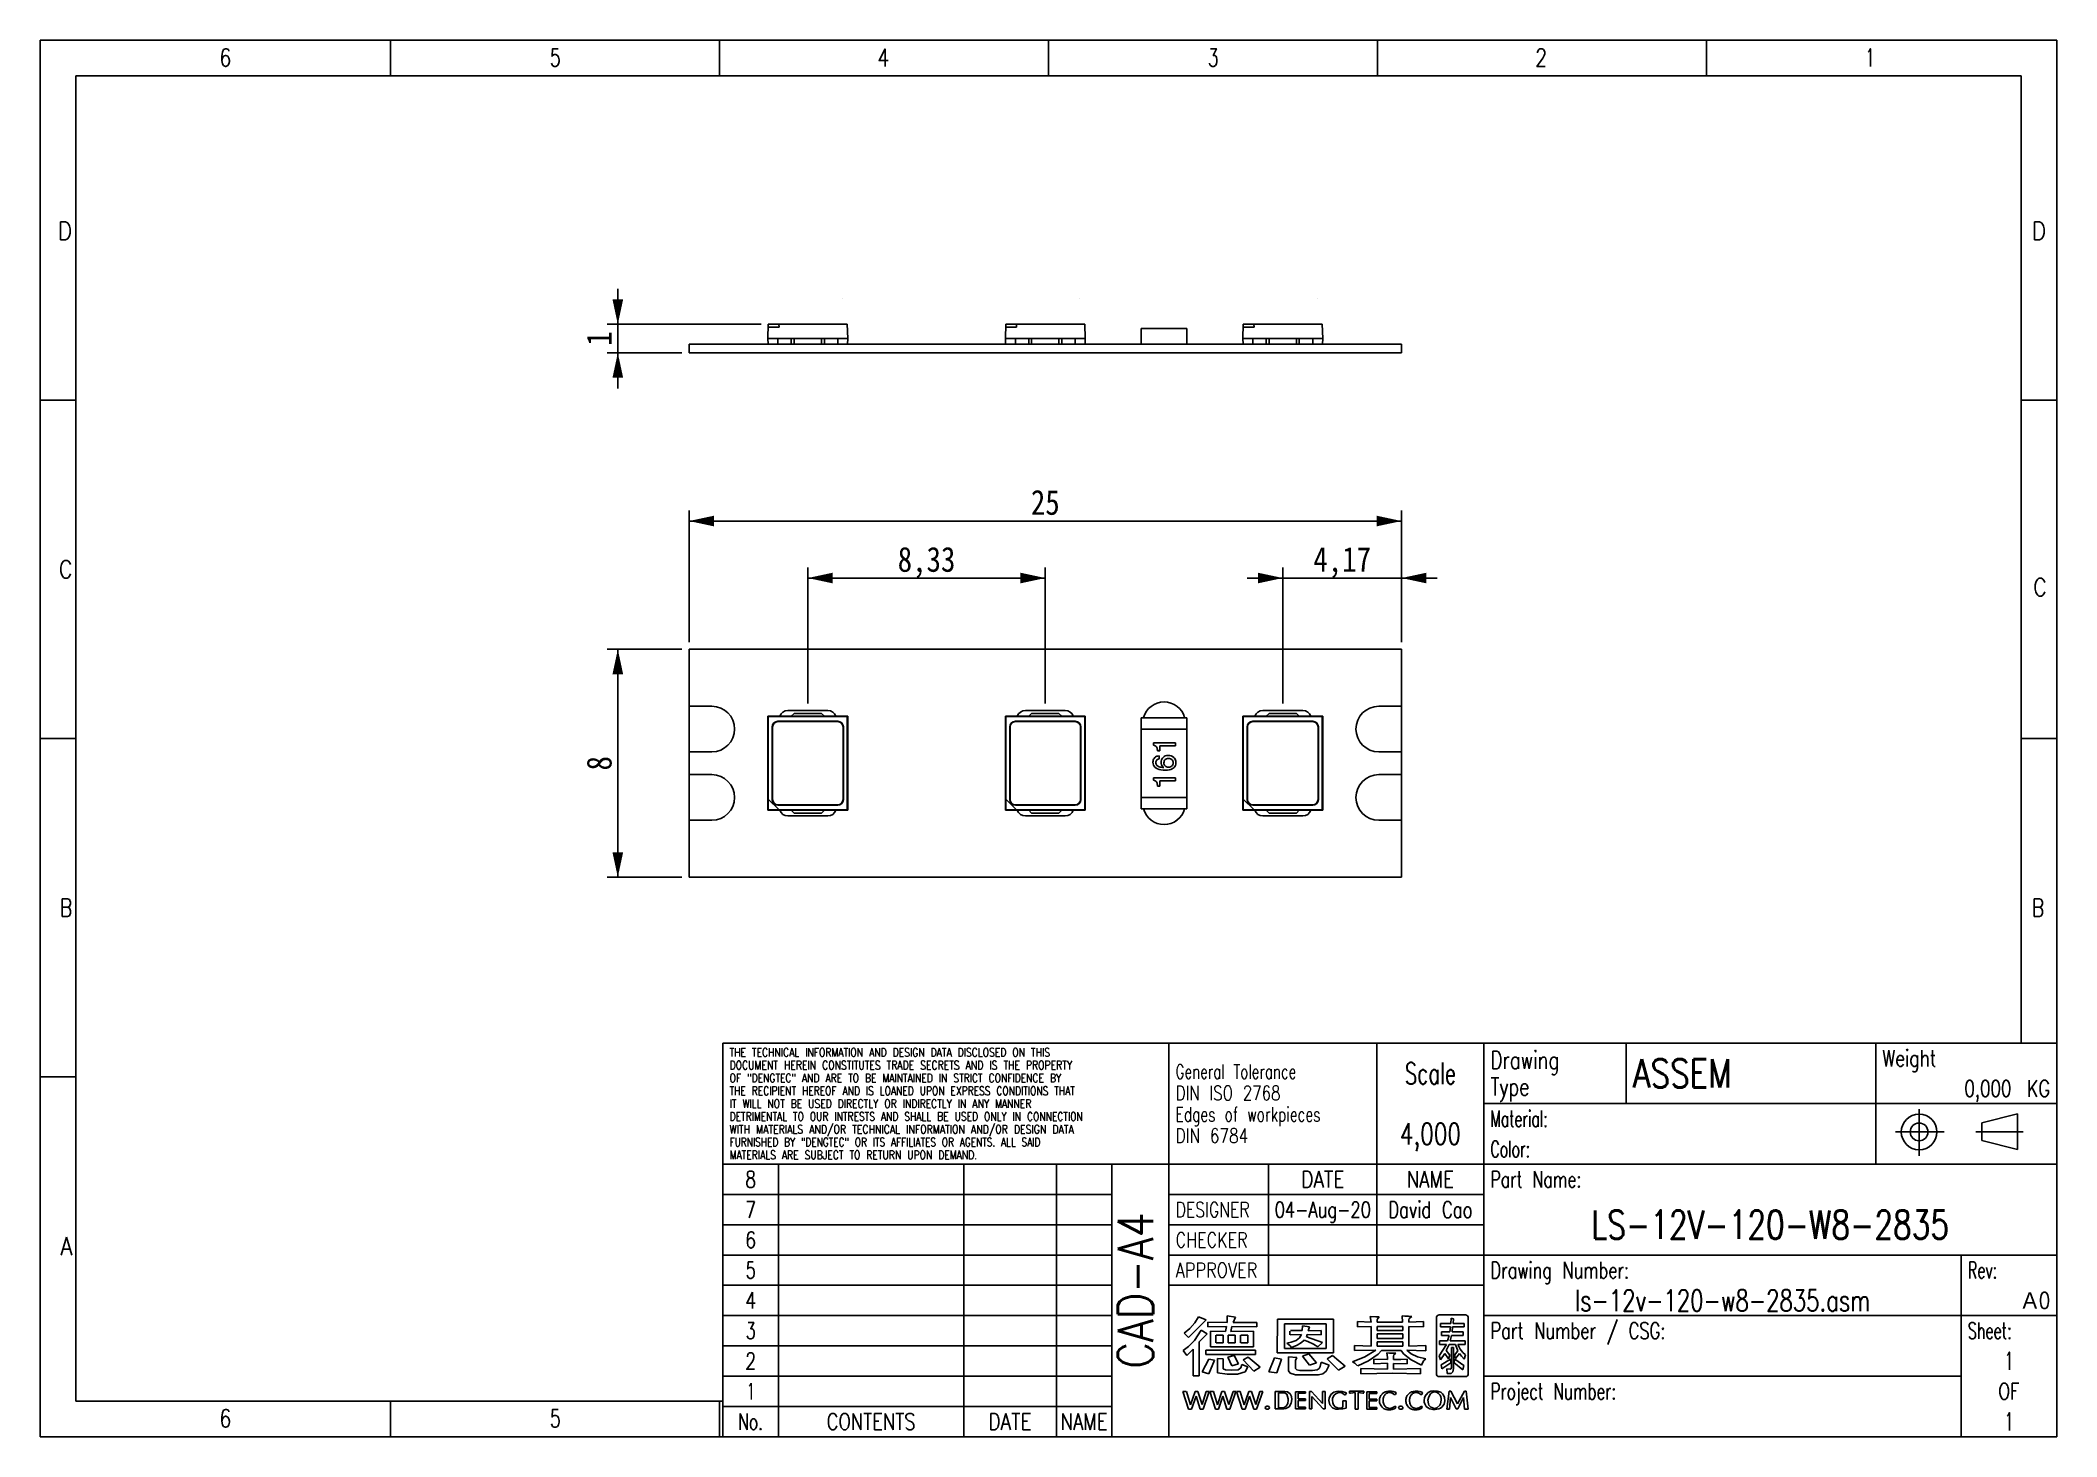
# Model space of a CAD drawing. Extents: x 1.8 to 72.5, y 1.7 to 50.8.
import ezdxf
from ezdxf.enums import TextEntityAlignment as Align

# ---------------------------------------------------------------- set-up
doc = ezdxf.new("R2010")
doc.units = 0
doc.header["$LTSCALE"] = 4.08375
doc.layers.get('0').update_dxf_attribs({"linetype": 'CONTINUOUS'})
for name, color, linetype in [('LED_CHIP_2835_BASE2', 7, 'CONTINUOUS'), ('LED_CHIP_2835_ELETRODE_12', 7, 'CONTINUOUS'), ('LED_CHIP_2835_ELETRODE_22', 7, 'CONTINUOUS'), ('LED_CHIP_2835_SLICONE2', 7, 'CONTINUOUS'), ('LS-12V-120-W8-28354', 7, 'CONTINUOUS'), ('LS-12V-120-W8-28359', 7, 'CONTINUOUS'), ('LS-12V-120-W8-2835_PADS2', 7, 'CONTINUOUS'), ('LS-12V-120-W8-2835_PLATE2', 7, 'CONTINUOUS'), ('RES_1206_012', 7, 'CONTINUOUS'), ('RES_1206_032', 7, 'CONTINUOUS')]:
    doc.layers.add(name, color=color, linetype=linetype)
doc.styles.get("Standard").update_dxf_attribs({"font": 'SIMHEI.SHX', "width": 0.85})
doc.styles.add('TEXTSTYLE_2', font='TXT.TTF')
doc.styles.add('TEXTSTYLE_3', font='TXT.TTF')
doc.styles.add('TEXTSTYLE_4', font='TXT.TTF')
doc.styles.add('TEXTSTYLE_5', font='TXT.TTF')
doc.styles.add('TEXTSTYLE_6', font='TXT.TTF')
doc.styles.add('TEXTSTYLE_8', font='gdt', dxfattribs={"width": 0.55})
doc.dimstyles.get("Standard").update_dxf_attribs({"dimtxt": 2.5, "dimasz": 2.5, "dimexe": 1.25, "dimexo": 0.625, "dimtad": 1, "dimcen": 2.5, "dimazin": 3, "dimtfac": 1, "dimtmove": 0, "dimatfit": 3})

msp = doc.modelspace()

# ---------------------------------------------------------------- texts
at = {"layer": 'LS-12V-120-W8-28359', "color": 7, "style": 'TEXTSTYLE_2'}
for s, width, p in [('6', 0.785714, (8.454, 49.832)), ('4', 0.785714, (31.538, 49.832)), ('2', 0.785714, (54.621, 49.832)), ('D', 0.904762, (2.875, 43.75)), ('C', 0.833333, (2.875, 31.875)), ('B', 0.785714, (2.875, 20)), ('A', 0.857143, (2.875, 8.125)), ('6', 0.785714, (8.454, 2.082))]:
    msp.add_text(s, height=0.625, dxfattribs=dict(at, width=width)).set_placement(p, align=Align.RIGHT)
for s, width, p in [('5', 0.714286, (19.629, 49.832)), ('3', 0.714286, (42.712, 49.832)), ('1', 0.571429, (65.796, 49.832)), ('D', 0.904762, (71.625, 43.75)), ('B', 0.785714, (71.625, 20)), ('5', 0.714286, (19.629, 2.082))]:
    msp.add_text(s, height=0.625, dxfattribs=dict(at, width=width)).set_placement(p)
at = {"layer": 'LS-12V-120-W8-28359', "color": 7, "style": 'TEXTSTYLE_2', "text_generation_flag": 2, "width": 0.833333}
msp.add_text('C', height=0.625, rotation=180, dxfattribs=at).set_placement((72.146, 31.875), align=Align.RIGHT)
at = {"layer": 'LS-12V-120-W8-28359', "color": 3}
for s, height, style, width, p in [('THE TECHNICAL INFORMATION AND DESIGN DATA DISCLOSED ON THIS', 0.3, 'TEXTSTYLE_3', 0.786118, (25.934, 15.087)), ('DOCUMENT HEREIN CONSTITUTES TRADE SECRETS AND IS THE PROPERTY', 0.3, 'TEXTSTYLE_3', 0.790398, (25.934, 14.637)), ('Drawing', 0.625, 'TEXTSTYLE_5', 0.744898, (52.634, 14.656)), ('ASSEM', 1, 'TEXTSTYLE_5', 0.8, (57.634, 14)), ('Weight ', 0.575, 'TEXTSTYLE_5', 0.768707, (66.384, 14.744)), ('OF "DENGTEC" AND ARE TO BE MAINTAINED IN STRICT CONFIDENCE BY', 0.3, 'TEXTSTYLE_3', 0.782592, (25.934, 14.187)), ('General Tolerance', 0.5, 'TEXTSTYLE_4', 0.693277, (41.584, 14.312)), ('Type ', 0.625, 'TEXTSTYLE_5', 0.738095, (52.634, 13.719)), ('THE RECIPIENT HEREOF AND IS LOANED UPON EXPRESS CONDITIONS THAT', 0.3, 'TEXTSTYLE_3', 0.779289, (25.934, 13.737)), ('IT WILL NOT BE USED DIRECTLY OR INDIRECTLY IN ANY MANNER ', 0.3, 'TEXTSTYLE_3', 0.784879, (25.934, 13.287)), ('DIN ISO 2768', 0.5, 'TEXTSTYLE_4', 0.771825, (41.584, 13.562)), ('WITH MATERIALS AND/OR TECHNICAL INFORMATION AND/OR DESIGN DATA', 0.3, 'TEXTSTYLE_3', 0.797619, (25.934, 12.387)), ('DETRIMENTAL TO OUR INTRESTS AND SHALL BE USED ONLY IN CONNECTION ', 0.3, 'TEXTSTYLE_3', 0.780586, (25.934, 12.837)), ('Edges of workpieces', 0.5, 'TEXTSTYLE_4', 0.711779, (41.584, 12.812)), ('Material:', 0.575, 'TEXTSTYLE_5', 0.621693, (52.634, 12.619)), ('FURNISHED BY "DENGTEC" OR ITS AFFILIATES OR AGENTS. ALL SAID', 0.3, 'TEXTSTYLE_3', 0.76746, (25.934, 11.937)), ('DIN 6784', 0.5, 'TEXTSTYLE_4', 0.782738, (41.584, 12.062)), ('Color:', 0.575, 'TEXTSTYLE_5', 0.626984, (52.634, 11.556)), ('MATERIALS ARE SUBJECT TO RETURN UPON DEMAND.', 0.3, 'TEXTSTYLE_3', 0.785714, (25.934, 11.487)), ('Part Name:', 0.575, 'TEXTSTYLE_5', 0.7, (52.634, 10.494)), ('DESIGNER', 0.525, 'TEXTSTYLE_6', 0.764881, (41.584, 9.456)), ('CHECKER', 0.525, 'TEXTSTYLE_6', 0.778912, (41.584, 8.394)), ('APPROVER', 0.525, 'TEXTSTYLE_6', 0.791667, (41.584, 7.331)), ('Drawing Number:', 0.575, 'TEXTSTYLE_5', 0.72381, (52.634, 7.306)), ('Rev:', 0.575, 'TEXTSTYLE_5', 0.642857, (69.384, 7.306)), ('Part Number / CSG:', 0.575, 'TEXTSTYLE_5', 0.727513, (52.634, 5.181)), ('Sheet:', 0.575, 'TEXTSTYLE_5', 0.642857, (69.384, 5.181)), ('Project Number:', 0.575, 'TEXTSTYLE_5', 0.680952, (52.634, 3.056))]:
    msp.add_text(s, height=height, dxfattribs=dict(at, style=style, width=width)).set_placement(p)
at = {"layer": 'LS-12V-120-W8-28359', "color": 3, "style": 'TEXTSTYLE_5'}
for s, height, width, p in [('Scale', 0.75, 0.671429, (50.525, 14.125)), ('4,000', 0.75, 0.742857, (50.525, 12)), ('8', 0.575, 0.785714, (26.675, 10.494)), ('DATE', 0.575, 0.833333, (46.75, 10.494)), ('NAME', 0.575, 0.803571, (50.525, 10.494)), ('7', 0.575, 0.785714, (26.675, 9.431)), ('04-Aug-20', 0.55, 0.761905, (46.75, 9.444)), ('David Cao', 0.575, 0.73545, (50.525, 9.431)), ('LS-12V-120-W8-2835', 1, 0.76455, (62.45, 8.687)), ('6', 0.575, 0.785714, (26.675, 8.369)), ('5', 0.575, 0.714286, (26.675, 7.306)), ('4', 0.575, 0.785714, (26.675, 6.244)), ('ls-12v-120-w8-2835.asm', 0.75, 0.727273, (60.775, 6.156)), ('3', 0.575, 0.714286, (26.675, 5.181)), ('2', 0.575, 0.785714, (26.675, 4.119)), ('1', 0.625, 0.571429, (70.825, 4.094)), ('1', 0.575, 0.571429, (26.675, 3.056)), ('OF', 0.575, 0.75, (70.825, 3.056)), ('No.', 0.575, 0.690476, (26.675, 1.994)), ('CONTENTS', 0.575, 0.800595, (30.9, 1.994)), ('DATE', 0.575, 0.833333, (35.775, 1.994)), ('NAME', 0.575, 0.803571, (38.375, 1.994)), ('1', 0.625, 0.571429, (70.825, 1.969))]:
    msp.add_text(s, height=height, dxfattribs=dict(at, width=width)).set_placement(p, align=Align.CENTER)
for s, width, p in [('0,000', 0.742857, (70.91, 13.681)), (' KG', 0.785714, (72.266, 13.681)), ('0', 0.785714, (72.266, 6.244))]:
    msp.add_text(s, height=0.575, dxfattribs=dict(at, width=width)).set_placement(p, align=Align.RIGHT)
at = {"layer": 'LS-12V-120-W8-28359', "color": 3, "style": 'TEXTSTYLE_2', "width": 0.825397}
msp.add_text('CAD-A4', height=1.25, rotation=90, dxfattribs=at).set_placement((40.803, 9.626), align=Align.RIGHT)
at = {"layer": 'LS-12V-120-W8-28359', "color": 3, "style": 'TEXTSTYLE_8'}
msp.add_text('A', height=0.575, dxfattribs=at).set_placement((71.814, 6.244), align=Align.RIGHT)

# ---------------------------------------------------------------- blocks, each defined once
blk = doc.blocks.new('SYMBOL_283_BL0', base_point=(46.848, 4.358))
at = {"layer": 'LS-12V-120-W8-28359', "color": 7}
for p, q in [((42.039, 5.233), (42.663, 5.855)), ((42.263, 5.742), (42.082, 5.547)), ((42.388, 5.951), (42.263, 5.742)), ((42.663, 5.855), (42.388, 5.951)), ((42.717, 5.765), (42.717, 5.606)), ((42.717, 5.765), (43.396, 5.754)), ((43.397, 5.988), (43.396, 5.754)), ((43.682, 5.949), (43.397, 5.988)), ((43.682, 5.949), (43.602, 5.754)), ((43.602, 5.754), (44.435, 5.761)), ((44.435, 5.761), (44.435, 5.608)), ((45.153, 4.689), (45.161, 5.874)), ((45.161, 5.874), (47.126, 5.877)), ((45.406, 5.715), (45.406, 4.847)), ((46.873, 5.715), (45.406, 5.715)), ((46.873, 4.847), (46.873, 5.715)), ((47.126, 5.877), (47.126, 4.688)), ((47.962, 5.789), (48.442, 5.768)), ((47.962, 5.789), (47.962, 5.603)), ((48.413, 5.97), (48.442, 5.768)), ((48.413, 5.97), (48.614, 5.951)), ((48.614, 5.951), (48.731, 5.95)), ((48.663, 5.847), (48.661, 5.769)), ((48.661, 5.769), (49.552, 5.769)), ((48.678, 5.897), (48.663, 5.847)), ((48.731, 5.95), (48.678, 5.897)), ((49.535, 5.995), (49.552, 5.769)), ((49.535, 5.995), (49.623, 5.984)), ((49.623, 5.984), (49.76, 5.976)), ((49.76, 5.976), (49.868, 5.973)), ((49.784, 5.901), (49.766, 5.852)), ((49.766, 5.852), (49.766, 5.768)), ((49.766, 5.768), (50.285, 5.788)), ((49.868, 5.973), (49.784, 5.901)), ((50.285, 5.788), (50.285, 5.602)), ((50.738, 5.921), (50.738, 3.958)), ((51.754, 6.021), (50.837, 6.021)), ((51.246, 5.727), (50.885, 5.727)), ((50.885, 5.727), (50.885, 5.599)), ((51.259, 5.913), (51.246, 5.727)), ((51.259, 5.913), (51.334, 5.891)), ((51.32, 5.727), (51.334, 5.891)), ((51.707, 5.727), (51.32, 5.727)), ((51.707, 5.599), (51.707, 5.727)), ((51.854, 3.958), (51.854, 5.921)), ((42.082, 5.547), (41.881, 5.386)), ((41.881, 5.386), (42.039, 5.233)), ((42.249, 5.127), (42.04, 4.914)), ((42.477, 5.487), (42.249, 5.127)), ((42.416, 5.074), (42.691, 5.363)), ((42.416, 3.883), (42.416, 5.074)), ((42.477, 5.487), (42.691, 5.363)), ((42.719, 5.606), (43.375, 5.62)), ((42.806, 5.457), (42.804, 4.905)), ((43.335, 5.443), (42.806, 5.457)), ((43.001, 5.313), (43.001, 5.046)), ((43.004, 5.313), (43.252, 5.313)), ((43.004, 5.046), (43.252, 5.046)), ((43.252, 5.046), (43.252, 5.313)), ((43.375, 5.621), (43.335, 5.443)), ((43.432, 5.313), (43.432, 5.046)), ((43.432, 5.313), (43.68, 5.313)), ((43.432, 5.046), (43.68, 5.046)), ((43.561, 5.619), (43.521, 5.443)), ((44.319, 5.457), (43.521, 5.443)), ((44.435, 5.608), (43.561, 5.619)), ((43.68, 5.046), (43.68, 5.313)), ((43.866, 5.313), (43.866, 5.046)), ((43.869, 5.313), (44.116, 5.313)), ((43.869, 5.046), (44.116, 5.046)), ((44.116, 5.046), (44.116, 5.313)), ((44.319, 5.457), (44.317, 4.905)), ((45.641, 5.062), (45.489, 5.026)), ((45.489, 5.026), (45.588, 4.952)), ((45.592, 5.454), (45.592, 5.328)), ((46.002, 5.34), (45.61, 5.324)), ((45.613, 5.479), (46.022, 5.477)), ((45.815, 5.129), (45.641, 5.062)), ((45.65, 4.884), (45.845, 4.96)), ((45.93, 5.222), (45.815, 5.129)), ((45.845, 4.96), (46.007, 5.057)), ((46.002, 5.34), (45.93, 5.222)), ((46.007, 5.057), (46.094, 5.142)), ((46.033, 5.64), (46.022, 5.477)), ((46.033, 5.64), (46.28, 5.605)), ((46.094, 5.142), (46.222, 5.09)), ((46.205, 5.34), (46.172, 5.258)), ((46.172, 5.258), (46.742, 5.057)), ((46.696, 5.323), (46.205, 5.34)), ((46.222, 5.09), (46.419, 4.993)), ((46.28, 5.605), (46.238, 5.466)), ((46.238, 5.466), (46.696, 5.48)), ((46.419, 4.993), (46.575, 4.901)), ((46.575, 4.901), (46.742, 5.057)), ((46.696, 5.48), (46.696, 5.323)), ((48.443, 5.621), (47.962, 5.603)), ((48.443, 5.621), (48.443, 4.928)), ((49.553, 5.621), (48.662, 5.621)), ((48.662, 5.621), (48.662, 5.478)), ((48.662, 5.478), (49.553, 5.478)), ((49.553, 5.358), (48.662, 5.358)), ((48.662, 5.358), (48.662, 5.201)), ((48.662, 5.201), (49.553, 5.201)), ((49.553, 5.081), (48.662, 5.081)), ((48.662, 5.081), (48.662, 4.929)), ((49.553, 5.478), (49.553, 5.621)), ((49.553, 5.201), (49.553, 5.358)), ((49.553, 4.929), (49.553, 5.081)), ((50.285, 5.602), (49.766, 5.622)), ((49.766, 5.622), (49.766, 4.928)), ((51.089, 4.985), (50.832, 4.587)), ((51.131, 5.113), (50.849, 5.113)), ((50.849, 5.113), (50.849, 4.985)), ((50.849, 4.985), (51.089, 4.985)), ((50.885, 5.599), (51.232, 5.599)), ((50.918, 5.433), (51.209, 5.433)), ((50.918, 5.433), (50.918, 5.305)), ((51.185, 5.305), (50.918, 5.305)), ((51.178, 4.985), (51.084, 4.771)), ((51.185, 5.305), (51.131, 5.113)), ((51.178, 4.985), (51.41, 4.985)), ((51.232, 5.599), (51.209, 5.433)), ((51.263, 5.305), (51.218, 5.113)), ((51.745, 5.113), (51.218, 5.113)), ((51.676, 5.305), (51.263, 5.305)), ((51.306, 5.599), (51.284, 5.433)), ((51.284, 5.433), (51.676, 5.433)), ((51.306, 5.599), (51.707, 5.599)), ((51.41, 4.985), (51.492, 4.757)), ((51.486, 4.985), (51.569, 4.82)), ((51.486, 4.985), (51.745, 4.985)), ((51.676, 5.433), (51.676, 5.305)), ((51.745, 5.113), (51.745, 4.985)), ((42.04, 4.914), (41.854, 4.77)), ((41.854, 4.77), (41.977, 4.593)), ((41.977, 4.593), (42.201, 4.823)), ((42.201, 4.823), (42.201, 3.882)), ((42.748, 4.467), (42.512, 4.026)), ((44.394, 4.784), (42.647, 4.786)), ((42.647, 4.786), (42.647, 4.628)), ((42.647, 4.628), (44.394, 4.631)), ((42.944, 4.439), (42.748, 4.467)), ((42.944, 4.439), (42.751, 3.956)), ((42.804, 4.905), (44.317, 4.905)), ((43.051, 4.496), (43.252, 4.484)), ((43.051, 4.496), (43.051, 3.996)), ((43.252, 4.484), (43.252, 4.126)), ((43.417, 4.544), (43.638, 4.595)), ((43.559, 4.237), (43.417, 4.544)), ((43.79, 4.303), (43.559, 4.237)), ((43.638, 4.595), (43.79, 4.303)), ((43.904, 4.286), (43.877, 4.163)), ((44.122, 4.2), (43.904, 4.286)), ((43.951, 4.442), (44.132, 4.545)), ((44.33, 4.054), (43.951, 4.442)), ((44.132, 4.545), (44.549, 4.189)), ((44.394, 4.634), (44.394, 4.784)), ((45.06, 4.513), (44.853, 4.03)), ((45.306, 4.468), (45.06, 4.513)), ((45.133, 3.985), (45.305, 4.466)), ((47.126, 4.688), (45.153, 4.689)), ((45.406, 4.847), (46.873, 4.847)), ((45.543, 4.556), (45.546, 4.066)), ((45.837, 4.531), (45.543, 4.556)), ((45.588, 4.952), (45.65, 4.884)), ((45.787, 4.422), (45.837, 4.531)), ((45.795, 4.143), (45.787, 4.422)), ((46.263, 4.652), (46.036, 4.577)), ((46.036, 4.577), (46.288, 4.256)), ((46.523, 4.347), (46.263, 4.652)), ((46.288, 4.256), (46.523, 4.347)), ((46.69, 4.362), (46.66, 4.216)), ((46.968, 4.257), (46.694, 4.36)), ((46.865, 4.054), (46.968, 4.257)), ((47.085, 4.597), (46.901, 4.485)), ((46.901, 4.485), (47.299, 4.088)), ((47.529, 4.224), (47.085, 4.597)), ((48.221, 4.553), (47.787, 4.382)), ((47.787, 4.382), (47.877, 4.333)), ((48.443, 4.928), (47.859, 4.949)), ((47.859, 4.949), (47.859, 4.769)), ((47.859, 4.769), (48.611, 4.791)), ((47.877, 4.333), (47.972, 4.232)), ((47.974, 4.231), (48.348, 4.417)), ((48.611, 4.791), (48.221, 4.553)), ((48.348, 4.417), (48.689, 4.65)), ((48.538, 4.471), (49.022, 4.454)), ((48.538, 4.471), (48.538, 4.305)), ((49.022, 4.324), (48.538, 4.305)), ((48.662, 4.929), (49.553, 4.929)), ((48.689, 4.65), (48.815, 4.773)), ((49.503, 4.773), (48.815, 4.773)), ((49.001, 4.693), (49.02, 4.526)), ((49.001, 4.693), (49.094, 4.685)), ((49.02, 4.526), (49.022, 4.454)), ((49.022, 4.324), (49.022, 4.12)), ((49.094, 4.685), (49.232, 4.68)), ((49.232, 4.572), (49.231, 4.455)), ((49.231, 4.455), (49.489, 4.46)), ((49.232, 4.68), (49.314, 4.678)), ((49.247, 4.617), (49.232, 4.572)), ((49.71, 4.305), (49.232, 4.323)), ((49.232, 4.323), (49.232, 4.121)), ((49.314, 4.678), (49.247, 4.617)), ((49.489, 4.46), (49.71, 4.47)), ((49.585, 4.657), (49.503, 4.773)), ((49.856, 4.446), (49.585, 4.657)), ((49.703, 4.791), (49.856, 4.662)), ((50.362, 4.767), (49.703, 4.791)), ((49.71, 4.47), (49.71, 4.305)), ((50.362, 4.949), (49.766, 4.928)), ((49.856, 4.662), (50.075, 4.553)), ((50.218, 4.265), (49.856, 4.446)), ((50.075, 4.553), (50.367, 4.482)), ((50.244, 4.338), (50.218, 4.265)), ((50.299, 4.42), (50.244, 4.338)), ((50.367, 4.482), (50.299, 4.42)), ((50.362, 4.949), (50.362, 4.767)), ((50.832, 4.587), (50.876, 4.451)), ((51.034, 4.674), (50.876, 4.451)), ((50.902, 4.27), (51.226, 4.47)), ((50.902, 4.27), (50.925, 4.127)), ((51.242, 4.337), (50.925, 4.127)), ((51.166, 4.484), (51.034, 4.674)), ((51.084, 4.771), (51.21, 4.606)), ((51.21, 4.606), (51.166, 4.484)), ((51.226, 4.47), (51.242, 4.337)), ((51.339, 4.885), (51.268, 4.885)), ((51.268, 4.885), (51.268, 4.227)), ((51.339, 4.885), (51.339, 4.143)), ((51.381, 4.472), (51.352, 4.35)), ((51.352, 4.35), (51.661, 4.096)), ((51.492, 4.757), (51.373, 4.616)), ((51.373, 4.616), (51.411, 4.498)), ((51.695, 4.246), (51.381, 4.472)), ((51.546, 4.665), (51.411, 4.498)), ((51.546, 4.665), (51.616, 4.57)), ((51.569, 4.82), (51.664, 4.703)), ((51.616, 4.57), (51.715, 4.468)), ((51.661, 4.096), (51.695, 4.246)), ((51.664, 4.703), (51.76, 4.626)), ((51.76, 4.626), (51.715, 4.468)), ((42.416, 3.882), (42.201, 3.882)), ((42.516, 4.024), (42.751, 3.956)), ((43.051, 3.996), (43.389, 3.943)), ((43.339, 4.095), (43.252, 4.126)), ((43.559, 4.086), (43.339, 4.095)), ((43.389, 3.943), (43.752, 3.947)), ((43.778, 4.099), (43.559, 4.086)), ((43.752, 3.947), (44.02, 4.03)), ((43.877, 4.163), (43.778, 4.099)), ((44.02, 4.03), (44.122, 4.2)), ((44.549, 4.189), (44.33, 4.054)), ((44.853, 4.03), (45.133, 3.985)), ((45.546, 4.066), (45.599, 3.974)), ((45.599, 3.974), (45.791, 3.923)), ((45.791, 3.923), (46.595, 3.925)), ((45.833, 4.097), (45.795, 4.143)), ((45.942, 4.077), (45.833, 4.097)), ((46.385, 4.076), (45.942, 4.077)), ((46.556, 4.1), (46.385, 4.076)), ((46.626, 4.146), (46.556, 4.1)), ((46.595, 3.925), (46.748, 3.96)), ((46.66, 4.216), (46.626, 4.146)), ((46.748, 3.96), (46.865, 4.054)), ((47.299, 4.088), (47.537, 4.229)), ((49.022, 4.12), (48.08, 4.139)), ((48.08, 4.139), (48.08, 3.956)), ((48.08, 3.956), (49.212, 3.974)), ((49.212, 3.974), (50.182, 3.956)), ((50.182, 4.139), (49.232, 4.121)), ((50.182, 3.956), (50.182, 4.139)), ((50.837, 3.858), (51.754, 3.858)), ((51.216, 4.119), (51.104, 4.134)), ((51.104, 4.134), (51.115, 3.968)), ((51.115, 3.968), (51.255, 3.964)), ((51.246, 4.132), (51.216, 4.119)), ((51.261, 4.163), (51.246, 4.132)), ((51.255, 3.964), (51.309, 4.02)), ((51.268, 4.227), (51.261, 4.163)), ((51.309, 4.02), (51.339, 4.143)), ((41.841, 3.337), (41.951, 3.336)), ((42.04, 2.717), (41.841, 3.337)), ((41.97, 3.336), (42.11, 2.873)), ((42.11, 2.873), (42.268, 3.337)), ((42.301, 3.175), (42.148, 2.717)), ((42.268, 3.337), (42.361, 3.336)), ((42.446, 2.717), (42.301, 3.175)), ((42.361, 3.336), (42.514, 2.879)), ((42.514, 2.879), (42.661, 3.337)), ((42.76, 3.336), (42.547, 2.717)), ((42.661, 3.337), (42.76, 3.336)), ((42.782, 3.337), (42.981, 2.717)), ((42.91, 3.336), (42.782, 3.337)), ((43.051, 2.873), (42.91, 3.336)), ((43.209, 3.336), (43.051, 2.873)), ((43.089, 2.717), (43.242, 3.175)), ((43.302, 3.336), (43.209, 3.336)), ((43.242, 3.175), (43.387, 2.717)), ((43.455, 2.879), (43.302, 3.336)), ((43.602, 3.337), (43.455, 2.879)), ((43.488, 2.717), (43.701, 3.336)), ((43.701, 3.336), (43.602, 3.337)), ((43.723, 3.337), (43.851, 3.336)), ((43.922, 2.717), (43.723, 3.337)), ((43.851, 3.336), (43.992, 2.873)), ((43.992, 2.873), (44.15, 3.337)), ((44.183, 3.175), (44.03, 2.717)), ((44.15, 3.337), (44.243, 3.336)), ((44.328, 2.717), (44.183, 3.175)), ((44.243, 3.336), (44.396, 2.879)), ((44.396, 2.879), (44.543, 3.337)), ((44.642, 3.336), (44.429, 2.717)), ((44.543, 3.337), (44.642, 3.336)), ((45.416, 3.337), (45.078, 3.336)), ((45.078, 3.336), (45.078, 2.726)), ((45.196, 3.293), (45.196, 2.767)), ((45.312, 3.291), (45.196, 3.291)), ((45.426, 3.274), (45.312, 3.291)), ((45.513, 3.318), (45.416, 3.337)), ((45.482, 3.237), (45.426, 3.274)), ((45.465, 2.818), (45.518, 2.912)), ((45.514, 3.164), (45.482, 3.237)), ((45.608, 3.249), (45.513, 3.318)), ((45.533, 3.078), (45.514, 3.164)), ((45.518, 2.912), (45.536, 3.031)), ((45.536, 3.031), (45.533, 3.078)), ((45.564, 2.8), (45.645, 2.923)), ((45.608, 3.249), (45.653, 3.157)), ((45.667, 3.052), (45.645, 2.923)), ((45.653, 3.157), (45.667, 3.052)), ((45.793, 3.329), (46.147, 3.329)), ((45.793, 2.726), (45.793, 3.329)), ((46.147, 3.272), (45.884, 3.272)), ((45.884, 3.272), (45.884, 3.073)), ((45.884, 3.073), (46.147, 3.073)), ((46.147, 3.016), (45.884, 3.016)), ((45.884, 3.016), (45.884, 2.78)), ((46.147, 3.329), (46.147, 3.272)), ((46.147, 3.073), (46.147, 3.016)), ((46.278, 2.726), (46.278, 3.336)), ((46.278, 3.336), (46.356, 3.336)), ((46.356, 3.336), (46.743, 2.91)), ((46.764, 2.726), (46.369, 3.165)), ((46.369, 3.165), (46.369, 2.726)), ((46.743, 2.91), (46.743, 3.336)), ((46.743, 3.336), (46.834, 3.336)), ((46.834, 3.336), (46.834, 2.726)), ((46.976, 3.105), (46.966, 3.017)), ((46.966, 3.017), (47.002, 2.865)), ((47.035, 3.231), (46.976, 3.105)), ((47.002, 2.865), (47.086, 2.768)), ((47.139, 3.31), (47.035, 3.231)), ((47.095, 3.088), (47.091, 3.027)), ((47.091, 3.027), (47.102, 2.938)), ((47.111, 3.15), (47.095, 3.088)), ((47.102, 2.938), (47.13, 2.87)), ((47.147, 3.212), (47.111, 3.15)), ((47.13, 2.87), (47.183, 2.803)), ((47.227, 3.338), (47.139, 3.31)), ((47.213, 3.269), (47.147, 3.212)), ((47.313, 3.304), (47.213, 3.269)), ((47.297, 3.347), (47.227, 3.338)), ((47.297, 3.347), (47.434, 3.341)), ((47.391, 3.296), (47.313, 3.304)), ((47.518, 3.218), (47.391, 3.296)), ((47.434, 3.341), (47.577, 3.293)), ((47.458, 2.78), (47.458, 3.01)), ((47.458, 3.01), (47.57, 3.01)), ((47.549, 3.218), (47.518, 3.218)), ((47.577, 3.293), (47.549, 3.218)), ((47.57, 3.01), (47.569, 2.752)), ((47.682, 3.342), (48.195, 3.344)), ((47.682, 3.342), (47.682, 3.279)), ((47.682, 3.279), (47.719, 3.278)), ((47.719, 3.278), (47.881, 3.298)), ((47.881, 3.298), (47.881, 2.717)), ((47.996, 2.717), (47.996, 3.299)), ((47.996, 3.299), (48.159, 3.279)), ((48.159, 3.279), (48.195, 3.278)), ((48.195, 3.344), (48.194, 3.283)), ((48.289, 3.32), (48.642, 3.32)), ((48.289, 2.717), (48.289, 3.32)), ((48.642, 3.263), (48.379, 3.263)), ((48.379, 3.263), (48.379, 3.064)), ((48.379, 3.064), (48.642, 3.064)), ((48.642, 3.008), (48.379, 3.008)), ((48.379, 3.008), (48.379, 2.771)), ((48.642, 3.32), (48.642, 3.263)), ((48.642, 3.064), (48.642, 3.008)), ((48.737, 3.024), (48.737, 3.022)), ((48.867, 3.023), (48.867, 3.034)), ((49.108, 3.343), (49.072, 3.342)), ((49.09, 3.305), (49.095, 3.305)), ((49.095, 3.305), (49.105, 3.304)), ((49.105, 3.304), (49.116, 3.303)), ((49.116, 3.303), (49.152, 3.293)), ((49.183, 3.339), (49.144, 3.342)), ((49.221, 3.335), (49.183, 3.339)), ((49.224, 3.257), (49.258, 3.23)), ((49.258, 3.23), (49.301, 3.23)), ((49.301, 3.23), (49.323, 3.3)), ((49.665, 3.024), (49.665, 3.022)), ((49.794, 3.023), (49.794, 3.034)), ((50.036, 3.343), (49.999, 3.342)), ((50.018, 3.305), (50.022, 3.305)), ((50.022, 3.305), (50.032, 3.304)), ((50.032, 3.304), (50.043, 3.303)), ((50.043, 3.303), (50.08, 3.293)), ((50.111, 3.339), (50.072, 3.342)), ((50.148, 3.335), (50.111, 3.339)), ((50.151, 3.257), (50.185, 3.23)), ((50.185, 3.23), (50.228, 3.23)), ((50.228, 3.23), (50.25, 3.3)), ((50.318, 3.117), (50.306, 3.022)), ((50.306, 3.022), (50.31, 2.965)), ((50.31, 2.965), (50.325, 2.902)), ((50.368, 3.219), (50.318, 3.117)), ((50.325, 2.902), (50.381, 2.81)), ((50.372, 3.224), (50.447, 3.301)), ((50.436, 3.028), (50.465, 3.153)), ((50.453, 2.905), (50.436, 3.028)), ((50.447, 3.301), (50.544, 3.344)), ((50.453, 2.905), (50.475, 2.856)), ((50.465, 3.153), (50.527, 3.257)), ((50.541, 2.783), (50.475, 2.856)), ((50.59, 3.303), (50.527, 3.257)), ((50.544, 3.344), (50.641, 3.357)), ((50.666, 3.32), (50.59, 3.303)), ((50.764, 3.351), (50.641, 3.357)), ((50.666, 3.32), (50.762, 3.297)), ((50.857, 2.857), (50.756, 2.76)), ((50.815, 3.261), (50.762, 3.297)), ((50.892, 3.311), (50.764, 3.351)), ((50.864, 3.202), (50.815, 3.261)), ((50.88, 2.905), (50.857, 2.857)), ((50.864, 3.202), (50.888, 3.152)), ((50.905, 3.028), (50.88, 2.905)), ((50.888, 3.152), (50.902, 3.091)), ((50.892, 3.311), (50.95, 3.258)), ((50.902, 3.091), (50.905, 3.028)), ((50.93, 2.788), (51.01, 2.894)), ((50.95, 3.258), (50.985, 3.211)), ((51.022, 3.12), (50.985, 3.211)), ((51.01, 2.894), (51.034, 3.01)), ((51.034, 3.01), (51.022, 3.12)), ((51.098, 2.717), (51.184, 3.344)), ((51.184, 3.344), (51.248, 3.344)), ((51.235, 3.12), (51.198, 2.717)), ((51.433, 2.732), (51.235, 3.12)), ((51.248, 3.344), (51.48, 2.901)), ((51.48, 2.901), (51.718, 3.344)), ((51.688, 3.128), (51.483, 2.732)), ((51.725, 2.717), (51.688, 3.128)), ((51.718, 3.344), (51.783, 3.344)), ((51.783, 3.344), (51.854, 2.717)), ((42.148, 2.717), (42.04, 2.717)), ((42.547, 2.717), (42.446, 2.717)), ((42.981, 2.717), (43.089, 2.717)), ((43.387, 2.717), (43.488, 2.717)), ((44.03, 2.717), (43.922, 2.717)), ((44.429, 2.717), (44.328, 2.717)), ((44.728, 2.758), (44.739, 2.798)), ((44.747, 2.722), (44.728, 2.758)), ((44.739, 2.798), (44.782, 2.823)), ((44.782, 2.71), (44.747, 2.722)), ((44.782, 2.823), (44.823, 2.824)), ((44.841, 2.713), (44.782, 2.71)), ((44.823, 2.824), (44.861, 2.805)), ((44.872, 2.74), (44.841, 2.713)), ((44.861, 2.805), (44.877, 2.777)), ((44.877, 2.777), (44.872, 2.74)), ((45.078, 2.726), (45.37, 2.726)), ((45.196, 2.767), (45.293, 2.768)), ((45.293, 2.768), (45.389, 2.776)), ((45.377, 2.726), (45.458, 2.739)), ((45.389, 2.776), (45.465, 2.818)), ((45.458, 2.739), (45.564, 2.8)), ((46.147, 2.726), (45.793, 2.726)), ((45.884, 2.78), (46.147, 2.78)), ((46.147, 2.78), (46.147, 2.726)), ((46.369, 2.726), (46.278, 2.726)), ((46.834, 2.726), (46.764, 2.726)), ((47.086, 2.768), (47.208, 2.719)), ((47.26, 2.759), (47.183, 2.803)), ((47.208, 2.719), (47.306, 2.712)), ((47.332, 2.745), (47.26, 2.759)), ((47.449, 2.723), (47.306, 2.712)), ((47.398, 2.754), (47.332, 2.745)), ((47.398, 2.754), (47.458, 2.78)), ((47.569, 2.752), (47.449, 2.723)), ((47.881, 2.717), (47.996, 2.717)), ((48.642, 2.717), (48.289, 2.717)), ((48.379, 2.771), (48.642, 2.771)), ((48.642, 2.771), (48.642, 2.717)), ((49.063, 2.696), (49.099, 2.696)), ((49.099, 2.696), (49.124, 2.696)), ((49.124, 2.696), (49.149, 2.699)), ((49.149, 2.699), (49.174, 2.704)), ((49.174, 2.704), (49.201, 2.709)), ((49.201, 2.709), (49.206, 2.711)), ((49.206, 2.711), (49.213, 2.713)), ((49.213, 2.713), (49.251, 2.725)), ((49.251, 2.725), (49.264, 2.731)), ((49.264, 2.731), (49.277, 2.737)), ((49.308, 2.809), (49.272, 2.808)), ((49.277, 2.737), (49.288, 2.744)), ((49.288, 2.744), (49.301, 2.753)), ((49.301, 2.753), (49.308, 2.809)), ((49.41, 2.747), (49.414, 2.787)), ((49.427, 2.722), (49.41, 2.747)), ((49.414, 2.787), (49.434, 2.814)), ((49.462, 2.71), (49.427, 2.722)), ((49.434, 2.814), (49.462, 2.823)), ((49.462, 2.823), (49.503, 2.824)), ((49.501, 2.71), (49.462, 2.71)), ((49.52, 2.713), (49.501, 2.71)), ((49.503, 2.824), (49.532, 2.812)), ((49.546, 2.731), (49.52, 2.713)), ((49.532, 2.812), (49.553, 2.787)), ((49.558, 2.765), (49.546, 2.731)), ((49.553, 2.787), (49.558, 2.765)), ((49.99, 2.696), (50.027, 2.696)), ((50.027, 2.696), (50.052, 2.696)), ((50.052, 2.696), (50.076, 2.699)), ((50.076, 2.699), (50.102, 2.704)), ((50.102, 2.704), (50.128, 2.709)), ((50.128, 2.709), (50.134, 2.711)), ((50.134, 2.711), (50.141, 2.713)), ((50.141, 2.713), (50.179, 2.725)), ((50.179, 2.725), (50.191, 2.731)), ((50.191, 2.731), (50.204, 2.737)), ((50.236, 2.809), (50.199, 2.808)), ((50.204, 2.737), (50.216, 2.744)), ((50.216, 2.744), (50.228, 2.753)), ((50.228, 2.753), (50.236, 2.809)), ((50.381, 2.81), (50.419, 2.777)), ((50.419, 2.777), (50.503, 2.728)), ((50.503, 2.728), (50.606, 2.704)), ((50.672, 2.738), (50.541, 2.783)), ((50.606, 2.704), (50.695, 2.703)), ((50.756, 2.76), (50.672, 2.738)), ((50.695, 2.703), (50.818, 2.724)), ((50.818, 2.724), (50.877, 2.751)), ((50.877, 2.751), (50.93, 2.788)), ((51.098, 2.717), (51.198, 2.717)), ((51.483, 2.732), (51.433, 2.732)), ((51.725, 2.717), (51.854, 2.717))]:
    blk.add_line(p, q, dxfattribs=at)
for centre, radius, start, end in [((50.837, 5.921), 0.0998, 90, 180), ((51.754, 5.921), 0.0998, 0, 90), ((50.837, 3.958), 0.0998, 180, 270), ((51.754, 3.958), 0.0998, 270, 360), ((49.05, 3.026), 0.312, 158.04673, 180.39522), ((49.103, 3.016), 0.366, 179.10464, 200.89223), ((49.076, 3.012), 0.342, 136.72871, 157.53918), ((49.045, 3.006), 0.308, 202.89632, 250.07008), ((49.038, 3.048), 0.29, 111.14711, 136.84104), ((49.186, 3.039), 0.319, 160.11904, 180.96927), ((49.303, 3.025), 0.436, 180.18943, 197.96843), ((49.113, 3.063), 0.242, 135.13513, 159.47474), ((49.073, 2.95), 0.194, 197.91554, 229.0523), ((49.066, 2.962), 0.38, 89.15419, 110.45248), ((49.114, 3.064), 0.242, 95.56849, 135.5687), ((49.122, 3.429), 0.0863, 260.95639, 273.01803), ((49.14, 3.435), 0.0937, 261.69189, 272.77173), ((49.073, 3.047), 0.259, 63.43141, 72.19642), ((49.072, 3.044), 0.262, 54.37124, 63.39809), ((49.171, 3.008), 0.331, 68.58734, 81.34239), ((49.212, 3.122), 0.21, 58.08915, 67.54547), ((49.977, 3.026), 0.312, 158.04673, 180.39522), ((50.03, 3.016), 0.366, 179.10464, 200.89223), ((50.003, 3.012), 0.342, 136.72871, 157.53918), ((49.972, 3.006), 0.308, 202.89632, 250.07008), ((49.966, 3.048), 0.29, 111.14711, 136.84104), ((50.113, 3.039), 0.319, 160.11904, 180.96927), ((50.23, 3.025), 0.436, 180.18943, 197.96843), ((50.04, 3.063), 0.242, 135.13513, 159.47474), ((50, 2.95), 0.194, 197.91554, 229.0523), ((49.994, 2.962), 0.38, 89.15419, 110.45248), ((50.041, 3.064), 0.242, 95.56849, 135.5687), ((50.049, 3.429), 0.0863, 260.95639, 273.01803), ((50.067, 3.435), 0.0937, 261.69189, 272.77173), ((50, 3.046), 0.259, 54.32898, 72.18693), ((50.099, 3.008), 0.331, 68.58734, 81.34239), ((50.139, 3.122), 0.21, 58.08915, 67.54547), ((49.06, 3.051), 0.356, 250.29818, 270.50136), ((49.128, 3.014), 0.279, 229.14474, 246.98417), ((49.114, 2.986), 0.247, 247.34136, 266.3689), ((49.073, 3.066), 0.328, 274.3561, 282.49784), ((49.084, 3.021), 0.282, 282.35643, 291.99037), ((49.083, 3.038), 0.298, 290.92614, 300.38257), ((49.1, 3.012), 0.267, 300.12262, 310.08636), ((49.987, 3.051), 0.356, 250.29818, 270.50136), ((50.055, 3.014), 0.279, 229.14474, 246.98417), ((50.041, 2.986), 0.247, 247.34136, 266.3689), ((50.001, 3.066), 0.328, 274.3561, 282.49784), ((50.012, 3.021), 0.282, 282.35643, 291.99037), ((50.011, 3.038), 0.298, 290.92614, 300.38257), ((50.027, 3.012), 0.267, 300.12262, 310.08636)]:
    blk.add_arc(centre, radius, start, end, dxfattribs=at)
blk = doc.blocks.new('_FILLED')
at = {"color": 0, "linetype": 'BYBLOCK'}
blk.add_solid([(0, 0), (-1, 0.214), (-1, -0.214)], dxfattribs=at)
blk = doc.blocks.new('*D0')
at = {"layer": 'LS-12V-120-W8-28354', "color": 3}
for p, q in [((24.263, 29.381), (21.638, 29.381)), ((22.013, 29.381), (22.013, 25.381)), ((22.013, 21.381), (22.013, 25.381)), ((24.263, 21.381), (21.638, 21.381))]:
    blk.add_line(p, q, dxfattribs=at)
at = {"layer": 'LS-12V-120-W8-28354', "color": 3, "xscale": 0.875, "yscale": 0.875, "zscale": 0.875}
for p, rotation in [((22.013, 29.381), 90), ((22.013, 21.381), 270)]:
    blk.add_blockref('_FILLED', p, dxfattribs=dict(at, rotation=rotation))
at = {"layer": 'LS-12V-120-W8-28354', "color": 3, "width": 0.85}
blk.add_text('8', height=0.875, rotation=90, dxfattribs=at).set_placement((21.794, 25.381), align=Align.CENTER)
blk = doc.blocks.new('*D1')
at = {"layer": 'LS-12V-120-W8-28354', "color": 3}
for p, q in [((24.513, 29.631), (24.513, 34.256)), ((49.513, 29.631), (49.513, 34.256)), ((24.513, 33.881), (37.013, 33.881)), ((49.513, 33.881), (37.013, 33.881))]:
    blk.add_line(p, q, dxfattribs=at)
at = {"layer": 'LS-12V-120-W8-28354', "color": 3, "xscale": 0.875, "yscale": 0.875, "zscale": 0.875, "rotation": 180}
blk.add_blockref('_FILLED', (24.513, 33.881), dxfattribs=at)
at = {"layer": 'LS-12V-120-W8-28354', "color": 3, "xscale": 0.875, "yscale": 0.875, "zscale": 0.875}
blk.add_blockref('_FILLED', (49.513, 33.881), dxfattribs=at)
at = {"layer": 'LS-12V-120-W8-28354', "color": 3, "width": 0.85}
blk.add_text('25', height=0.875, dxfattribs=at).set_placement((37.013, 34.1), align=Align.CENTER)
blk = doc.blocks.new('*D2')
at = {"layer": 'LS-12V-120-W8-28354', "color": 3}
for p, q in [((22.013, 40.784), (22.013, 42.034)), ((22.013, 42.034), (22.013, 40.284)), ((27.043, 40.784), (21.638, 40.784)), ((24.263, 39.784), (21.638, 39.784)), ((22.013, 38.534), (22.013, 40.284)), ((22.013, 39.784), (22.013, 38.534))]:
    blk.add_line(p, q, dxfattribs=at)
at = {"layer": 'LS-12V-120-W8-28354', "color": 3, "xscale": 0.875, "yscale": 0.875, "zscale": 0.875}
for p, rotation in [((22.013, 40.784), 270), ((22.013, 39.784), 90)]:
    blk.add_blockref('_FILLED', p, dxfattribs=dict(at, rotation=rotation))
at = {"layer": 'LS-12V-120-W8-28354', "color": 3, "width": 0.85}
blk.add_text('1', height=0.875, rotation=90, dxfattribs=at).set_placement((21.794, 40.284), align=Align.CENTER)
blk = doc.blocks.new('*D3')
at = {"layer": 'LS-12V-120-W8-28354', "color": 3}
for p, q in [((28.68, 27.481), (28.68, 32.256)), ((28.68, 31.881), (32.846, 31.881)), ((37.013, 31.881), (32.846, 31.881)), ((37.013, 27.481), (37.013, 32.256))]:
    blk.add_line(p, q, dxfattribs=at)
at = {"layer": 'LS-12V-120-W8-28354', "color": 3, "xscale": 0.875, "yscale": 0.875, "zscale": 0.875, "rotation": 180}
blk.add_blockref('_FILLED', (28.68, 31.881), dxfattribs=at)
at = {"layer": 'LS-12V-120-W8-28354', "color": 3, "xscale": 0.875, "yscale": 0.875, "zscale": 0.875}
blk.add_blockref('_FILLED', (37.013, 31.881), dxfattribs=at)
at = {"layer": 'LS-12V-120-W8-28354', "color": 3, "width": 0.85}
blk.add_text('8,33', height=0.875, dxfattribs=at).set_placement((32.846, 32.1), align=Align.CENTER)
blk = doc.blocks.new('*D4')
at = {"layer": 'LS-12V-120-W8-28354', "color": 3}
for p, q in [((45.346, 31.881), (44.096, 31.881)), ((44.096, 31.881), (47.43, 31.881)), ((45.346, 27.481), (45.346, 32.256)), ((50.763, 31.881), (47.43, 31.881)), ((49.513, 29.631), (49.513, 32.256)), ((49.513, 31.881), (50.763, 31.881))]:
    blk.add_line(p, q, dxfattribs=at)
at = {"layer": 'LS-12V-120-W8-28354', "color": 3, "xscale": 0.875, "yscale": 0.875, "zscale": 0.875}
blk.add_blockref('_FILLED', (45.346, 31.881), dxfattribs=at)
at = {"layer": 'LS-12V-120-W8-28354', "color": 3, "xscale": 0.875, "yscale": 0.875, "zscale": 0.875, "rotation": 180}
blk.add_blockref('_FILLED', (49.513, 31.881), dxfattribs=at)
at = {"layer": 'LS-12V-120-W8-28354', "color": 3, "width": 0.85}
blk.add_text('4,17', height=0.875, dxfattribs=at).set_placement((47.43, 32.1), align=Align.CENTER)

# ---------------------------------------------------------------- dimensions: what is measured, and where the dimension line sits
at = {"layer": 'LS-12V-120-W8-28354', "color": 3}
for base, p1, p2, angle, picture, middle in [((22.013, 40.784), (24.263, 39.784), (27.043, 40.784), 90, '*D2', (21.523, 39.952)), ((45.346, 31.881), (49.513, 29.631), (45.346, 27.481), 180, '*D4', (45.942, 32.538)), ((22.013, 21.381), (24.263, 29.381), (24.263, 21.381), 270, '*D0', (21.523, 25.049))]:
    dim = msp.add_linear_dim(base=base, p1=p1, p2=p2, angle=angle, dimstyle='Standard', dxfattribs=at)
    dim.commit()
    dim.dimension.update_dxf_attribs({"geometry": picture, "text_midpoint": middle, "dimtype": 128})
for base, p1, p2, picture, middle in [((49.513, 33.881), (24.513, 29.631), (49.513, 29.631), '*D1', (36.269, 34.538)), ((37.013, 31.881), (28.68, 27.481), (37.013, 27.481), '*D3', (31.359, 32.538))]:
    dim = msp.add_linear_dim(base=base, p1=p1, p2=p2, dimstyle='Standard', dxfattribs=at)
    dim.commit()
    dim.dimension.update_dxf_attribs({"geometry": picture, "text_midpoint": middle, "dimtype": 128})

# ---------------------------------------------------------------- linework, layer by layer
at = {"color": 7}
for p, q in [((29.895, 41.69), (29.895, 41.69)), ((38.228, 41.69), (38.228, 41.69)), ((46.561, 41.69), (46.561, 41.69)), ((29.895, 24.504), (29.895, 24.504)), ((38.228, 24.504), (38.228, 24.504)), ((46.561, 24.504), (46.561, 24.504))]:
    msp.add_line(p, q, dxfattribs=at)
at = {"layer": 'LED_CHIP_2835_BASE2', "color": 7}
for p, q in [((27.28, 40.284), (27.293, 40.784)), ((27.29, 40.684), (27.669, 40.684)), ((27.293, 40.784), (30.066, 40.784)), ((27.666, 40.784), (27.669, 40.684)), ((30.08, 40.284), (30.066, 40.784)), ((35.613, 40.284), (35.626, 40.784)), ((35.623, 40.684), (36.002, 40.684)), ((35.626, 40.784), (38.4, 40.784)), ((36, 40.784), (36.002, 40.684)), ((38.413, 40.284), (38.4, 40.784)), ((43.946, 40.284), (43.959, 40.784)), ((43.957, 40.684), (44.336, 40.684)), ((43.959, 40.784), (46.733, 40.784)), ((44.333, 40.784), (44.336, 40.684)), ((46.746, 40.284), (46.733, 40.784)), ((27.28, 40.284), (27.285, 40.084)), ((27.28, 40.284), (28.1, 40.284)), ((29.26, 40.284), (30.08, 40.284)), ((30.074, 40.084), (30.08, 40.284)), ((35.613, 40.284), (35.618, 40.084)), ((35.613, 40.284), (36.433, 40.284)), ((37.593, 40.284), (38.413, 40.284)), ((38.408, 40.084), (38.413, 40.284)), ((43.946, 40.284), (44.766, 40.284)), ((43.946, 40.284), (43.951, 40.084)), ((45.926, 40.284), (46.746, 40.284)), ((46.741, 40.084), (46.746, 40.284)), ((27.28, 27.031), (27.28, 23.731)), ((27.28, 27.031), (27.293, 27.018)), ((27.28, 27.031), (30.08, 27.031)), ((27.293, 27.018), (27.293, 24.118)), ((27.293, 27.018), (30.066, 27.018)), ((30.08, 27.031), (30.066, 27.018)), ((30.066, 23.745), (30.066, 27.018)), ((30.08, 23.731), (30.08, 27.031)), ((35.613, 27.031), (35.613, 23.731)), ((35.613, 27.031), (35.626, 27.018)), ((35.613, 27.031), (38.413, 27.031)), ((35.626, 27.018), (35.626, 24.118)), ((35.626, 27.018), (38.4, 27.018)), ((38.413, 27.031), (38.4, 27.018)), ((38.4, 23.745), (38.4, 27.018)), ((38.413, 23.731), (38.413, 27.031)), ((43.946, 27.031), (46.746, 27.031)), ((43.946, 27.031), (43.959, 27.018)), ((43.946, 27.031), (43.946, 23.731)), ((43.959, 27.018), (46.733, 27.018)), ((43.959, 27.018), (43.959, 24.118)), ((46.746, 27.031), (46.733, 27.018)), ((46.733, 23.745), (46.733, 27.018)), ((46.746, 23.731), (46.746, 27.031)), ((27.43, 26.655), (27.43, 24.108)), ((27.43, 26.655), (27.443, 26.655)), ((27.63, 26.855), (27.63, 26.841)), ((29.73, 26.855), (27.63, 26.855)), ((29.73, 26.855), (29.73, 26.841)), ((29.93, 26.655), (29.916, 26.655)), ((29.93, 24.108), (29.93, 26.655)), ((35.763, 26.655), (35.763, 24.108)), ((35.763, 26.655), (35.777, 26.655)), ((35.963, 26.855), (35.963, 26.841)), ((38.063, 26.855), (35.963, 26.855)), ((38.063, 26.855), (38.063, 26.841)), ((38.263, 26.655), (38.249, 26.655)), ((38.263, 24.108), (38.263, 26.655)), ((44.096, 26.655), (44.11, 26.655)), ((44.096, 26.655), (44.096, 24.108)), ((46.396, 26.855), (44.296, 26.855)), ((44.296, 26.855), (44.296, 26.841)), ((46.396, 26.855), (46.396, 26.841)), ((46.596, 26.655), (46.582, 26.655)), ((46.596, 24.108), (46.596, 26.655)), ((27.29, 23.742), (27.29, 24.121)), ((27.669, 23.742), (27.29, 24.121)), ((27.43, 24.108), (27.443, 24.108)), ((29.93, 24.108), (29.916, 24.108)), ((35.623, 24.121), (36.002, 23.742)), ((35.623, 23.742), (35.623, 24.121)), ((35.763, 24.108), (35.777, 24.108)), ((38.263, 24.108), (38.249, 24.108)), ((43.957, 24.121), (44.336, 23.742)), ((43.957, 23.742), (43.957, 24.121)), ((44.096, 24.108), (44.11, 24.108)), ((46.596, 24.108), (46.582, 24.108)), ((27.28, 23.731), (27.29, 23.742)), ((27.28, 23.731), (30.08, 23.731)), ((27.29, 23.742), (27.669, 23.742)), ((27.63, 23.908), (27.63, 23.922)), ((27.63, 23.908), (29.73, 23.908)), ((30.066, 23.745), (27.666, 23.745)), ((29.73, 23.908), (29.73, 23.922)), ((30.08, 23.731), (30.066, 23.745)), ((35.613, 23.731), (35.623, 23.742)), ((35.613, 23.731), (38.413, 23.731)), ((35.623, 23.742), (36.002, 23.742)), ((35.963, 23.908), (35.963, 23.922)), ((35.963, 23.908), (38.063, 23.908)), ((38.4, 23.745), (36, 23.745)), ((38.063, 23.908), (38.063, 23.922)), ((38.413, 23.731), (38.4, 23.745)), ((43.946, 23.731), (43.957, 23.742)), ((43.946, 23.731), (46.746, 23.731)), ((43.957, 23.742), (44.336, 23.742)), ((44.296, 23.908), (44.296, 23.922)), ((44.296, 23.908), (46.396, 23.908)), ((46.733, 23.745), (44.333, 23.745)), ((46.396, 23.908), (46.396, 23.922)), ((46.746, 23.731), (46.733, 23.745))]:
    msp.add_line(p, q, dxfattribs=at)
for centre, start, end in [((27.63, 26.655), 90, 180), ((29.73, 26.655), 0, 90), ((35.963, 26.655), 90, 180), ((38.063, 26.655), 0, 90), ((44.296, 26.655), 90, 180), ((46.396, 26.655), 0, 90), ((27.63, 24.108), 180, 270), ((29.73, 24.108), 270, 360), ((35.963, 24.108), 180, 270), ((38.063, 24.108), 270, 360), ((44.296, 24.108), 180, 270), ((46.396, 24.108), 270, 360)]:
    msp.add_arc(centre, 0.2, start, end, dxfattribs=at)
at = {"layer": 'LED_CHIP_2835_ELETRODE_12', "color": 7}
for p, q in [((27.63, 40.284), (27.63, 40.084)), ((27.63, 40.284), (29.73, 40.284)), ((28.1, 40.284), (28.1, 40.084)), ((28.2, 40.084), (28.2, 40.284)), ((29.16, 40.284), (29.16, 40.084)), ((29.26, 40.284), (29.26, 40.084)), ((29.73, 40.284), (29.73, 40.084)), ((35.963, 40.284), (35.963, 40.084)), ((35.963, 40.284), (38.063, 40.284)), ((36.433, 40.284), (36.433, 40.084)), ((36.533, 40.084), (36.533, 40.284)), ((37.493, 40.284), (37.493, 40.084)), ((37.593, 40.284), (37.593, 40.084)), ((38.063, 40.284), (38.063, 40.084)), ((44.296, 40.284), (46.396, 40.284)), ((44.296, 40.284), (44.296, 40.084)), ((44.766, 40.284), (44.766, 40.084)), ((44.866, 40.084), (44.866, 40.284)), ((45.826, 40.284), (45.826, 40.084)), ((45.926, 40.284), (45.926, 40.084)), ((46.396, 40.284), (46.396, 40.084)), ((28.1, 23.731), (27.63, 23.731)), ((28.1, 23.731), (28.2, 23.631)), ((29.16, 23.631), (28.2, 23.631)), ((29.16, 23.631), (29.26, 23.731)), ((29.73, 23.731), (29.26, 23.731)), ((36.433, 23.731), (35.963, 23.731)), ((36.433, 23.731), (36.533, 23.631)), ((37.493, 23.631), (36.533, 23.631)), ((37.493, 23.631), (37.593, 23.731)), ((38.063, 23.731), (37.593, 23.731)), ((44.766, 23.731), (44.296, 23.731)), ((44.766, 23.731), (44.866, 23.631)), ((45.826, 23.631), (44.866, 23.631)), ((45.826, 23.631), (45.926, 23.731)), ((46.396, 23.731), (45.926, 23.731))]:
    msp.add_line(p, q, dxfattribs=at)
at = {"layer": 'LED_CHIP_2835_ELETRODE_22', "color": 7}
for p, q in [((27.63, 27.031), (28.1, 27.031)), ((28.2, 27.131), (28.1, 27.031)), ((28.2, 27.131), (29.16, 27.131)), ((29.26, 27.031), (29.16, 27.131)), ((29.26, 27.031), (29.73, 27.031)), ((35.963, 27.031), (36.433, 27.031)), ((36.533, 27.131), (36.433, 27.031)), ((36.533, 27.131), (37.493, 27.131)), ((37.593, 27.031), (37.493, 27.131)), ((37.593, 27.031), (38.063, 27.031)), ((44.296, 27.031), (44.766, 27.031)), ((44.866, 27.131), (44.766, 27.031)), ((44.866, 27.131), (45.826, 27.131)), ((45.926, 27.031), (45.826, 27.131)), ((45.926, 27.031), (46.396, 27.031))]:
    msp.add_line(p, q, dxfattribs=at)
at = {"layer": 'LED_CHIP_2835_SLICONE2', "color": 7}
for p, q in [((27.443, 26.655), (27.443, 24.108)), ((29.73, 26.841), (27.63, 26.841)), ((29.916, 24.108), (29.916, 26.655)), ((35.777, 26.655), (35.777, 24.108)), ((38.063, 26.841), (35.963, 26.841)), ((38.249, 24.108), (38.249, 26.655)), ((44.11, 26.655), (44.11, 24.108)), ((46.396, 26.841), (44.296, 26.841)), ((46.582, 24.108), (46.582, 26.655)), ((27.63, 23.922), (29.73, 23.922)), ((35.963, 23.922), (38.063, 23.922)), ((44.296, 23.922), (46.396, 23.922))]:
    msp.add_line(p, q, dxfattribs=at)
for centre, start, end in [((27.63, 26.655), 90, 180), ((29.73, 26.655), 0, 90), ((35.963, 26.655), 90, 180), ((38.063, 26.655), 0, 90), ((44.296, 26.655), 90, 180), ((46.396, 26.655), 0, 90), ((27.63, 24.108), 180, 270), ((29.73, 24.108), 270, 360), ((35.963, 24.108), 180, 270), ((38.063, 24.108), 270, 360), ((44.296, 24.108), 180, 270), ((46.396, 24.108), 270, 360)]:
    msp.add_arc(centre, 0.186, start, end, dxfattribs=at)
at = {"layer": 'LS-12V-120-W8-28359', "color": 7}
for p, q in [((1.75, 1.75), (1.75, 50.75)), ((1.75, 50.75), (72.5, 50.75)), ((14.042, 49.5), (14.042, 50.75)), ((25.583, 49.5), (25.583, 50.75)), ((37.125, 49.5), (37.125, 50.75)), ((48.667, 50.75), (48.667, 49.5)), ((60.208, 49.5), (60.208, 50.75)), ((72.5, 1.75), (72.5, 50.75)), ((3, 3), (3, 49.5)), ((3, 49.5), (71.25, 49.5)), ((71.25, 15.562), (71.25, 49.5)), ((3, 38.125), (1.75, 38.125)), ((71.25, 38.125), (72.5, 38.125)), ((3, 26.25), (1.75, 26.25)), ((71.25, 26.25), (72.5, 26.25)), ((3, 14.375), (1.75, 14.375)), ((3, 3), (25.7, 3)), ((14.042, 3), (14.042, 1.75)), ((25.583, 3), (25.583, 1.75)), ((1.75, 1.75), (72.5, 1.75))]:
    msp.add_line(p, q, dxfattribs=at)
at = {"layer": 'LS-12V-120-W8-28359', "color": 3}
for p, q in [((25.7, 15.562), (72.5, 15.562)), ((25.7, 15.562), (25.7, 1.75)), ((41.35, 15.562), (41.35, 1.75)), ((48.65, 15.562), (48.65, 7.062)), ((52.4, 15.562), (52.4, 1.75)), ((57.4, 15.562), (57.4, 13.437)), ((66.15, 15.562), (66.15, 11.312)), ((72.5, 15.562), (72.5, 1.75)), ((52.4, 13.437), (72.5, 13.437)), ((67.679, 11.603), (67.675, 13.245)), ((69.874, 12.765), (71.124, 13.078)), ((69.874, 12.765), (69.874, 12.14)), ((71.124, 13.078), (71.124, 11.828)), ((68.554, 12.444), (66.841, 12.444)), ((71.325, 12.444), (69.663, 12.444)), ((69.874, 12.14), (71.124, 11.828)), ((25.7, 11.312), (72.5, 11.312)), ((27.65, 11.312), (27.65, 1.75)), ((34.15, 11.312), (34.15, 1.75)), ((37.4, 11.312), (37.4, 1.75)), ((39.35, 11.312), (39.35, 1.75)), ((44.85, 11.312), (44.85, 7.062)), ((25.7, 10.25), (39.35, 10.25)), ((41.35, 10.25), (52.4, 10.25)), ((25.7, 9.187), (39.35, 9.187)), ((41.35, 9.187), (52.4, 9.187)), ((25.7, 8.125), (39.35, 8.125)), ((41.35, 8.125), (72.5, 8.125)), ((69.15, 8.125), (69.15, 1.75)), ((25.7, 7.062), (39.35, 7.062)), ((41.35, 7.062), (52.4, 7.062)), ((25.7, 6), (39.35, 6)), ((52.4, 6), (72.5, 6)), ((25.7, 4.937), (39.35, 4.937)), ((25.7, 3.875), (39.35, 3.875)), ((52.4, 3.875), (69.15, 3.875)), ((25.7, 2.812), (39.35, 2.812)), ((25.7, 1.75), (72.5, 1.75))]:
    msp.add_line(p, q, dxfattribs=at)
for radius in [0.625, 0.312]:
    msp.add_circle((67.673, 12.444), radius, dxfattribs=at)
at = {"layer": 'LS-12V-120-W8-2835_PADS2', "color": 7}
for p, q in [((24.513, 27.381), (24.513, 25.781)), ((25.313, 27.381), (24.513, 27.381)), ((29.38, 27.231), (27.98, 27.231)), ((37.713, 27.231), (36.313, 27.231)), ((46.046, 27.231), (44.646, 27.231)), ((49.513, 27.381), (48.713, 27.381)), ((49.513, 25.781), (49.513, 27.381)), ((24.513, 25.781), (25.313, 25.781)), ((48.713, 25.781), (49.513, 25.781)), ((24.513, 24.981), (24.513, 23.381)), ((25.313, 24.981), (24.513, 24.981)), ((49.513, 24.981), (48.713, 24.981)), ((49.513, 23.381), (49.513, 24.981)), ((24.513, 23.381), (25.313, 23.381)), ((27.98, 23.531), (29.38, 23.531)), ((36.313, 23.531), (37.713, 23.531)), ((44.646, 23.531), (46.046, 23.531)), ((48.713, 23.381), (49.513, 23.381))]:
    msp.add_line(p, q, dxfattribs=at)
for centre, radius, start, end in [((25.313, 26.581), 0.8, 270, 90), ((27.98, 26.931), 0.3, 90, 160.32884), ((29.38, 26.931), 0.3, 19.67116, 90), ((36.313, 26.931), 0.3, 90, 160.32884), ((37.713, 26.931), 0.3, 19.67116, 90), ((41.18, 26.781), 0.75, 15.48304, 164.51696), ((44.646, 26.931), 0.3, 90, 160.32884), ((46.046, 26.931), 0.3, 19.67116, 90), ((48.713, 26.581), 0.8, 90, 270), ((25.313, 24.181), 0.8, 270, 90), ((48.713, 24.181), 0.8, 90, 270), ((27.98, 23.831), 0.3, 199.67116, 270), ((29.38, 23.831), 0.3, 270, 340.32884), ((36.313, 23.831), 0.3, 199.67116, 270), ((37.713, 23.831), 0.3, 270, 340.32884), ((41.18, 23.981), 0.75, 195.50111, 344.49889), ((44.646, 23.831), 0.3, 199.67116, 270), ((46.046, 23.831), 0.3, 270, 340.32884)]:
    msp.add_arc(centre, radius, start, end, dxfattribs=at)
at = {"layer": 'LS-12V-120-W8-2835_PLATE2', "color": 7}
for p, q in [((24.513, 40.084), (24.513, 39.784)), ((24.513, 40.084), (49.513, 40.084)), ((24.513, 39.784), (49.513, 39.784)), ((49.513, 40.084), (49.513, 39.784)), ((24.513, 29.381), (24.513, 27.381)), ((49.513, 29.381), (24.513, 29.381)), ((49.513, 27.381), (49.513, 29.381)), ((24.513, 27.381), (25.313, 27.381)), ((29.38, 27.231), (27.98, 27.231)), ((37.713, 27.231), (36.313, 27.231)), ((46.046, 27.231), (44.646, 27.231)), ((49.513, 27.381), (48.713, 27.381)), ((24.513, 25.781), (24.513, 24.981)), ((24.513, 25.781), (25.313, 25.781)), ((49.513, 25.781), (48.713, 25.781)), ((49.513, 24.981), (49.513, 25.781)), ((24.513, 24.981), (25.313, 24.981)), ((49.513, 24.981), (48.713, 24.981)), ((24.513, 23.381), (24.513, 21.381)), ((24.513, 23.381), (25.313, 23.381)), ((27.98, 23.531), (29.38, 23.531)), ((36.313, 23.531), (37.713, 23.531)), ((44.646, 23.531), (46.046, 23.531)), ((49.513, 23.381), (48.713, 23.381)), ((49.513, 21.381), (49.513, 23.381)), ((24.513, 21.381), (49.513, 21.381))]:
    msp.add_line(p, q, dxfattribs=at)
for centre, radius, start, end in [((25.313, 26.581), 0.8, 270, 90), ((27.98, 26.931), 0.3, 90, 160.44936), ((29.38, 26.931), 0.3, 19.55064, 90), ((36.313, 26.931), 0.3, 90, 160.44936), ((37.713, 26.931), 0.3, 19.55064, 90), ((41.18, 26.781), 0.75, 15.51536, 164.48464), ((44.646, 26.931), 0.3, 90, 160.44936), ((46.046, 26.931), 0.3, 19.55064, 90), ((48.713, 26.581), 0.8, 90, 270), ((25.313, 24.181), 0.8, 270, 90), ((48.713, 24.181), 0.8, 90, 270), ((27.98, 23.831), 0.3, 199.55064, 270), ((29.38, 23.831), 0.3, 270, 340.44936), ((36.313, 23.831), 0.3, 199.55064, 270), ((37.713, 23.831), 0.3, 270, 340.44936), ((41.18, 23.981), 0.75, 195.53331, 344.46669), ((44.646, 23.831), 0.3, 199.55064, 270), ((46.046, 23.831), 0.3, 270, 340.44936)]:
    msp.add_arc(centre, radius, start, end, dxfattribs=at)
at = {"layer": 'RES_1206_012', "color": 7}
for p, q in [((41.98, 40.634), (40.38, 40.634)), ((40.38, 40.634), (40.38, 40.084)), ((41.98, 40.634), (41.98, 40.084)), ((40.38, 26.981), (41.98, 26.981)), ((40.38, 26.581), (40.38, 26.981)), ((41.98, 26.581), (41.98, 26.981)), ((40.38, 26.581), (41.98, 26.581)), ((41.98, 24.181), (40.38, 24.181)), ((40.38, 24.181), (40.38, 23.781)), ((41.98, 24.181), (41.98, 23.781)), ((41.98, 23.781), (40.38, 23.781))]:
    msp.add_line(p, q, dxfattribs=at)
at = {"layer": 'RES_1206_032', "color": 7}
for p, q in [((40.38, 26.581), (41.98, 26.581)), ((40.38, 26.581), (40.38, 24.181)), ((41.98, 26.581), (41.98, 24.181)), ((41.58, 26.102), (40.807, 26.102)), ((40.807, 26.102), (40.807, 26.019)), ((40.948, 25.812), (41.03, 25.812)), ((41.003, 25.535), (41.003, 25.641)), ((41.03, 25.996), (41.58, 25.996)), ((41.03, 25.812), (41.03, 25.996)), ((41.58, 25.996), (41.58, 26.102)), ((41.58, 24.871), (40.807, 24.871)), ((40.807, 24.871), (40.807, 24.788)), ((41.03, 24.765), (41.58, 24.765)), ((41.03, 24.581), (41.03, 24.765)), ((41.58, 24.765), (41.58, 24.871)), ((41.98, 24.181), (40.38, 24.181)), ((40.948, 24.581), (41.03, 24.581))]:
    msp.add_line(p, q, dxfattribs=at)
for points in [[(40.812, 25.525), (40.8, 25.493), (40.792, 25.457), (40.789, 25.416)], [(40.807, 26.019), (40.842, 26.008), (40.872, 25.994), (40.896, 25.977), (40.914, 25.959)], [(40.878, 25.602), (40.851, 25.579), (40.829, 25.554), (40.812, 25.525)], [(41.003, 25.641), (40.965, 25.635), (40.931, 25.627), (40.902, 25.616), (40.878, 25.602)], [(40.887, 25.404), (40.89, 25.435), (40.898, 25.46), (40.91, 25.481), (40.926, 25.498), (40.946, 25.513), (40.972, 25.526), (41.003, 25.535)], [(40.914, 25.959), (40.925, 25.938), (40.934, 25.913), (40.941, 25.883), (40.946, 25.849), (40.948, 25.812)], [(41.146, 25.589), (41.121, 25.561), (41.102, 25.53), (41.088, 25.496), (41.08, 25.458), (41.077, 25.415)], [(41.32, 25.656), (41.266, 25.651), (41.22, 25.638), (41.181, 25.617), (41.146, 25.589)], [(41.174, 25.4), (41.178, 25.434), (41.186, 25.462), (41.2, 25.486), (41.219, 25.508)], [(41.219, 25.508), (41.242, 25.526), (41.269, 25.539), (41.298, 25.547), (41.332, 25.55)], [(41.518, 25.588), (41.478, 25.617), (41.432, 25.638), (41.381, 25.651), (41.32, 25.656)], [(41.332, 25.55), (41.37, 25.547), (41.401, 25.538), (41.428, 25.525), (41.452, 25.508)], [(41.452, 25.508), (41.473, 25.485), (41.487, 25.459), (41.496, 25.431), (41.499, 25.398)], [(41.596, 25.402), (41.593, 25.451), (41.582, 25.493), (41.566, 25.529), (41.545, 25.56), (41.518, 25.588)], [(40.789, 25.416), (40.794, 25.363), (40.808, 25.317), (40.83, 25.278), (40.86, 25.242), (40.901, 25.21)], [(40.807, 24.788), (40.842, 24.777), (40.872, 24.763), (40.896, 24.747), (40.914, 24.728)], [(40.912, 25.327), (40.898, 25.353), (40.89, 25.379), (40.887, 25.404)], [(40.901, 25.21), (40.947, 25.185), (41.004, 25.164), (41.069, 25.15), (41.144, 25.141), (41.227, 25.138)], [(40.984, 25.268), (40.954, 25.286), (40.931, 25.305), (40.912, 25.327)], [(41.166, 25.228), (41.122, 25.234), (41.082, 25.241), (41.046, 25.248), (41.013, 25.257), (40.984, 25.268)], [(41.077, 25.415), (41.08, 25.37), (41.091, 25.33), (41.109, 25.294), (41.133, 25.26), (41.166, 25.228)], [(41.219, 25.286), (41.2, 25.309), (41.186, 25.334), (41.177, 25.365), (41.174, 25.4)], [(41.333, 25.244), (41.298, 25.247), (41.268, 25.255), (41.242, 25.268), (41.219, 25.286)], [(41.227, 25.138), (41.297, 25.141), (41.359, 25.149), (41.414, 25.163), (41.462, 25.183), (41.501, 25.206)], [(41.451, 25.285), (41.427, 25.267), (41.4, 25.254), (41.369, 25.246), (41.333, 25.244)], [(41.499, 25.398), (41.495, 25.362), (41.486, 25.333), (41.471, 25.308), (41.451, 25.285)], [(41.501, 25.206), (41.536, 25.236), (41.562, 25.27), (41.581, 25.308), (41.592, 25.351), (41.596, 25.402)], [(40.914, 24.728), (40.925, 24.707), (40.934, 24.682), (40.941, 24.652), (40.946, 24.619), (40.948, 24.581)]]:
    msp.add_lwpolyline(points, dxfattribs=at)

# ---------------------------------------------------------------- block references
at = {"layer": 'LS-12V-120-W8-28359', "color": 7}
msp.add_blockref('SYMBOL_283_BL0', (46.848, 4.358), dxfattribs=at)

msp.set_redraw_order([(e.dxf.handle, doc.entitydb.next_handle()) for e in msp.query("TEXT MTEXT ATTDEF DIMENSION ARC_DIMENSION")])  # texts and dimensions are drawn at this point

doc.saveas('drawing.dxf')
